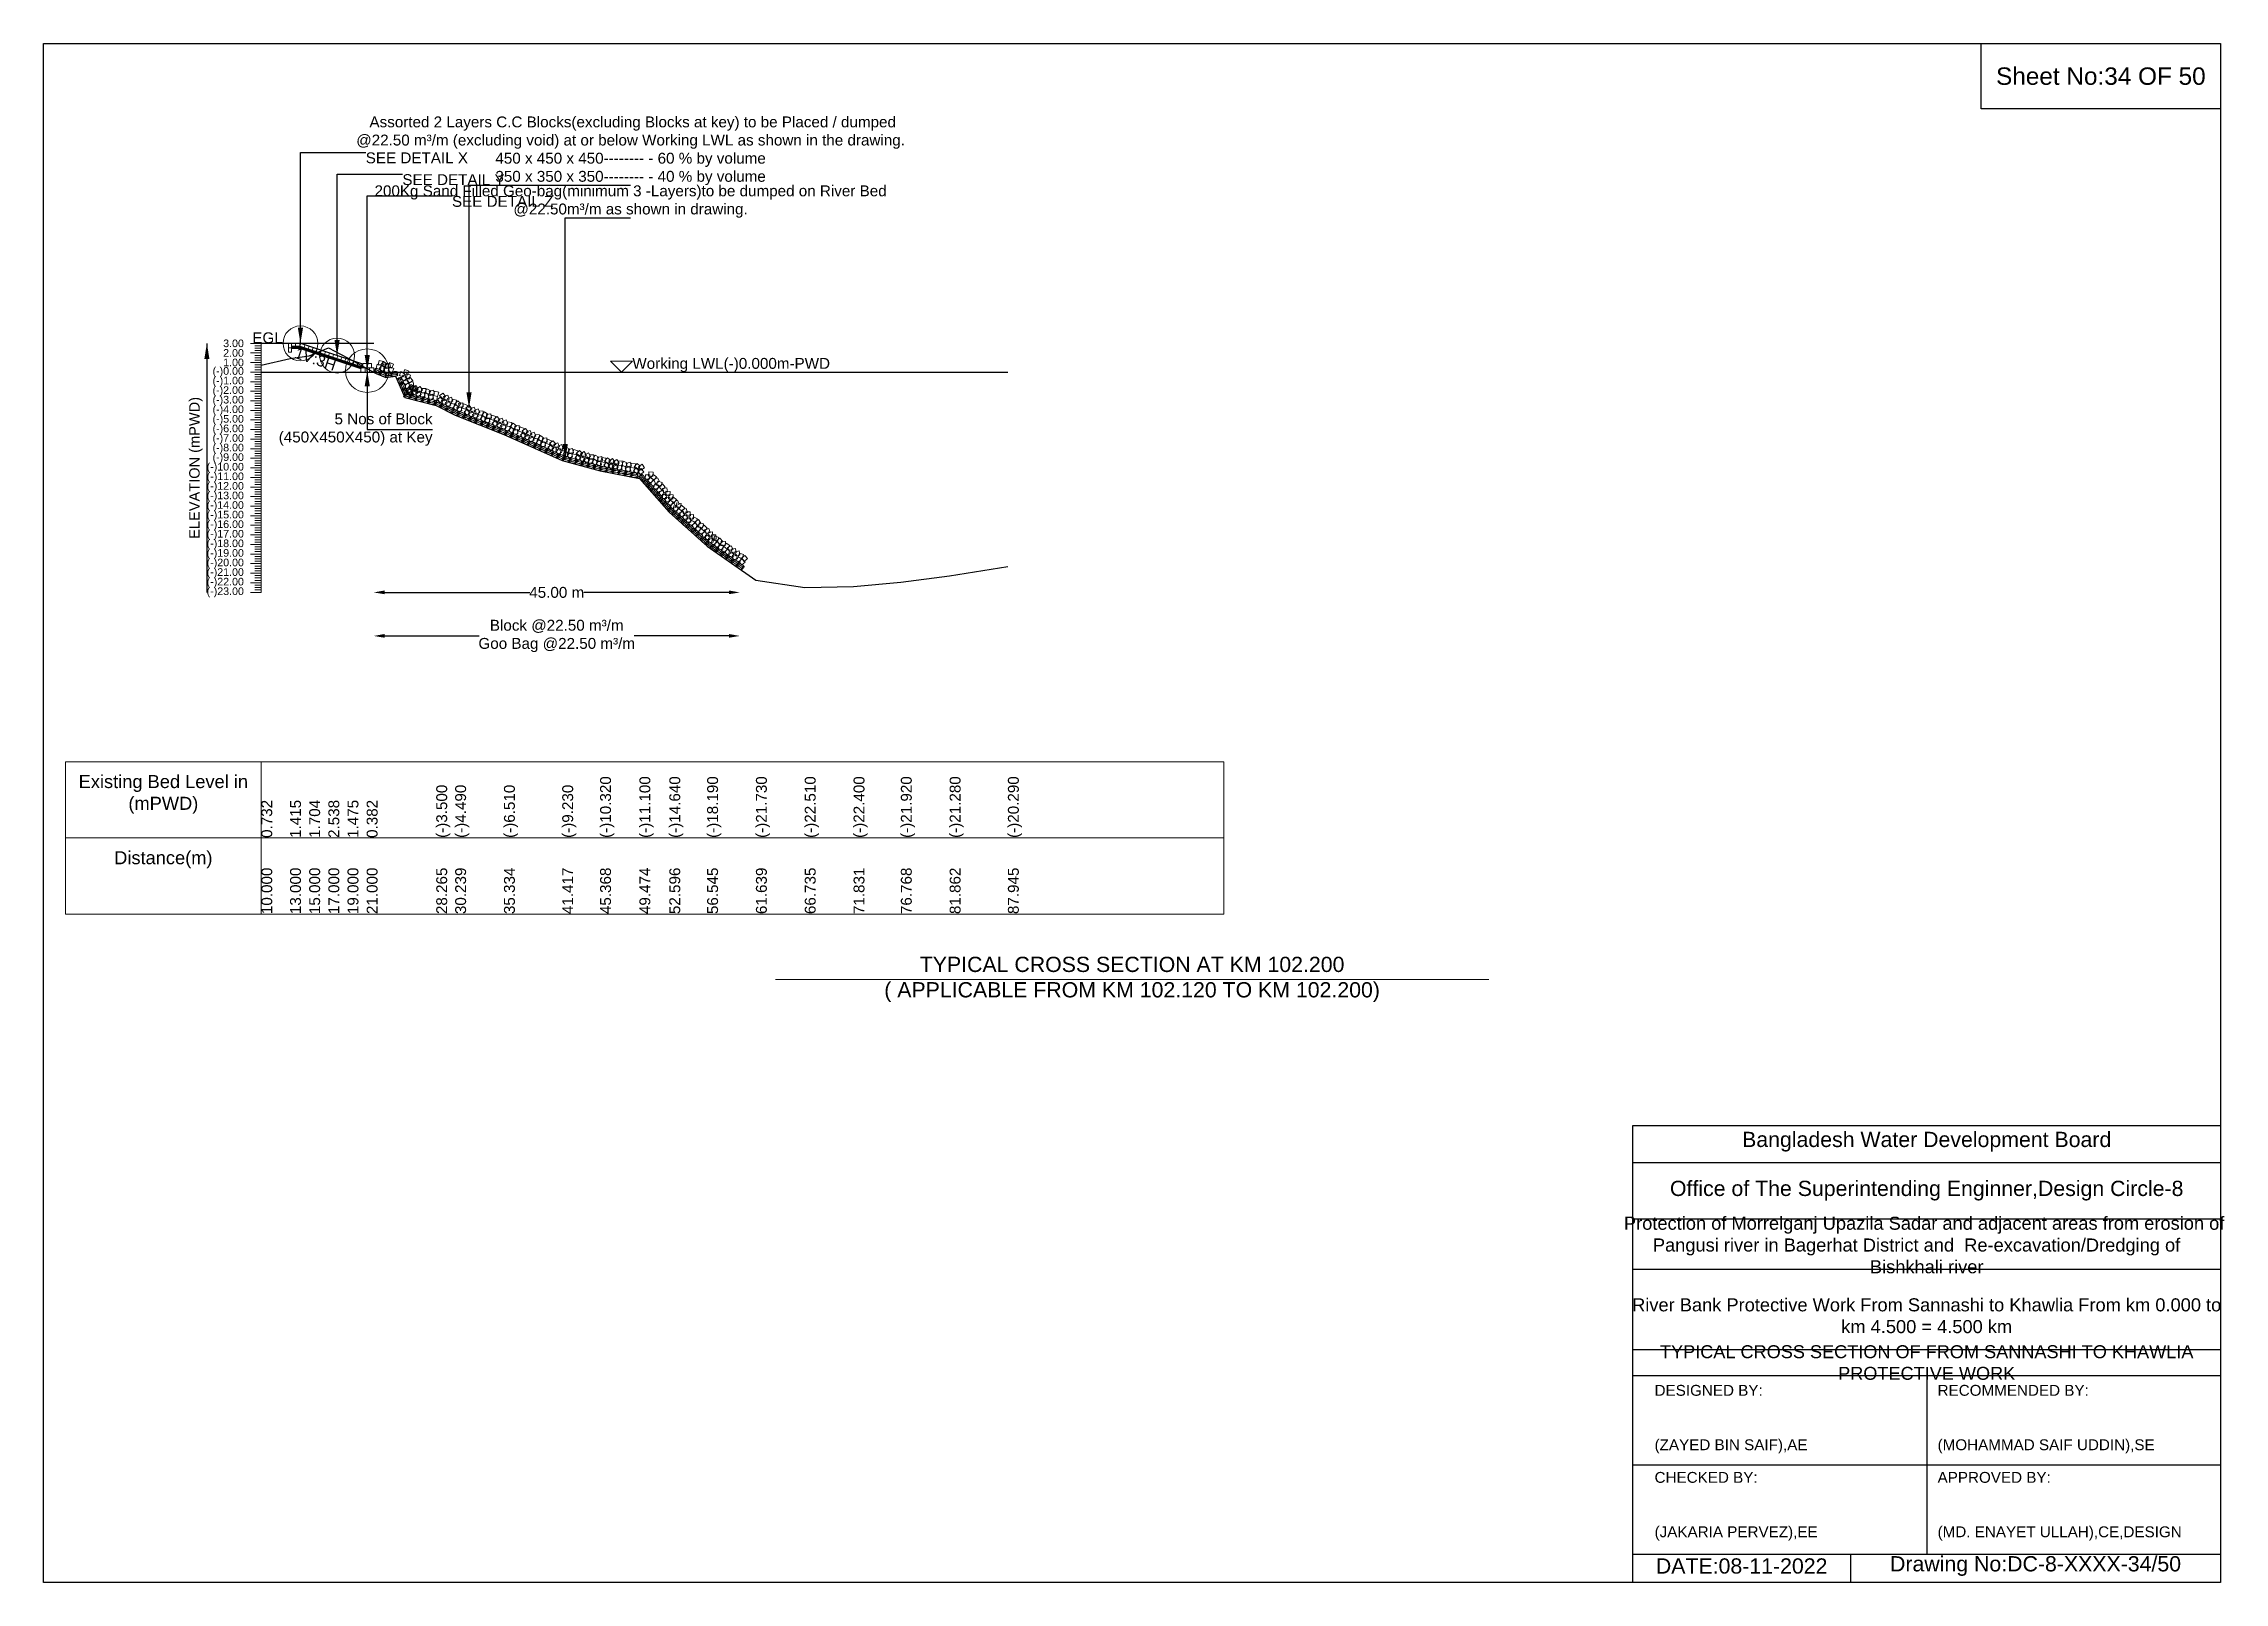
# Model space of a CAD drawing. Header units: inches. Extents: x 89000 to 845017, y -7071 to 0.
# Drawn here: x 595000 to 605017, y -7071 to 0 of the extents above; entities that cross this region are included whole.
import ezdxf

# ---------------------------------------------------------------- set-up
doc = ezdxf.new("R2010")
doc.units = ezdxf.units.IN
doc.header["$LTSCALE"] = 7
doc.header["$MEASUREMENT"] = 0
for name, color, linetype, lineweight in [('Cross section Data Border', 7, 'Continuous', 9), ('Cross Section Labels', 7, 'Continuous', 9), ('Existing_Bed_Level for Xsection', 7, 'Continuous', 25), ('Long Section Labels', 7, 'Continuous', 9)]:
    doc.layers.add(name, color=color, linetype=linetype, lineweight=lineweight)
doc.styles.get("Standard").update_dxf_attribs({"font": 'arial.ttf'})
doc.dimstyles.new('Appron Lebeling Style', dxfattribs={"dimtxt": 50, "dimasz": 50, "dimexe": 0.18, "dimexo": 0.0625, "dimgap": 0.09, "dimtad": 0, "dimtih": 1, "dimtoh": 1, "dimdec": 4, "dimzin": 0, "dimdsep": 46, "dimtxsty": 'Standard', "dimcen": 0.09, "dimse1": 1, "dimse2": 1, "dimadec": 0, "dimazin": 0, "dimtfac": 1, "dimtdec": 4, "dimtofl": 0, "dimtmove": 0, "dimatfit": 3, "dimfxl": 1, "dimtolj": 1, "dimtzin": 0, "dimarcsym": 0})
doc.dimstyles.get("Standard").update_dxf_attribs({"dimtxt": 0.18, "dimasz": 0.18, "dimexe": 0.18, "dimexo": 0.0625, "dimgap": 0.09, "dimtad": 0, "dimtih": 1, "dimtoh": 1, "dimdec": 4, "dimzin": 0, "dimdsep": 46, "dimtxsty": 'Standard', "dimcen": 0.09, "dimadec": 0, "dimazin": 0, "dimtfac": 1, "dimtdec": 4, "dimtofl": 0, "dimtmove": 0, "dimatfit": 3, "dimfxl": 1, "dimtolj": 1, "dimtzin": 0, "dimarcsym": 0})

msp = doc.modelspace()

# ---------------------------------------------------------------- texts
at = {"attachment_point": 5}
for s, insert, char_height in [('Sheet No:34 OF 50', (604450, -150), 80), ('Bangladesh Water Development Board', (603650, -5046), 70), ('Office of The Superintending Enginner,Design Circle-8', (603650, -5271), 70)]:
    msp.add_mtext(s, dxfattribs=dict(at, insert=insert, char_height=char_height))
for s, insert, char_height, width, attachment_point in [('Protection of Morrelganj Upazila Sadar and adjacent areas from erosion of  Pangusi river in Bagerhat District and  Re-excavation/Dredging of     Bishkhali river', (603650, -5521), 60, 2800, 5), ('River Bank Protective Work From Sannashi to Khawlia From km 0.000 to km 4.500 = 4.500 km', (603650, -5846), 60, 2700, 5), ('TYPICAL CROSS SECTION OF FROM SANNASHI TO KHAWLIA PROTECTIVE WORK', (603650, -6061), 59.5765532, 2800, 5), ('DESIGNED BY:^J^J^J(ZAYED BIN SAIF),AE', (602400, -6321), 50, 1400, 4), ('RECOMMENDED BY:^J^J^J(MOHAMMAD SAIF UDDIN),SE', (603700, -6321), 50, 1400, 4), ('CHECKED BY:^J^J^J(JAKARIA PERVEZ),EE', (602400, -6721), 50, 1400, 4), ('APPROVED BY:^J^J^J(MD. ENAYET ULLAH),CE,DESIGN', (603700, -6721), 50, 1400, 4), ('DATE:08-11-2022', (602800, -6996), 70, 1400, 5), ('Drawing No:DC-8-XXXX-34/50', (604150, -6996), 70, 2200, 5)]:
    msp.add_mtext(s, dxfattribs=dict(insert=insert, char_height=char_height, width=width, attachment_point=attachment_point))
at = {"layer": 'Cross section Data Border', "char_height": 60, "width": 800, "attachment_point": 5}
for s, insert in [('Existing Bed Level in (mPWD)', (595550, -3450)), ('Distance(m)', (595550, -3750))]:
    msp.add_mtext(s, dxfattribs=dict(at, insert=insert))
at = {"layer": 'Cross Section Labels'}
for s, insert, char_height, attachment_point in [(' Assorted 2 Layers C.C Blocks(excluding Blocks at key) to be Placed / dumped^J@22.50 m³/m (excluding void) at or below Working LWL as shown in the drawing.^J450 x 450 x 450-------- - 60 % by volume^J350 x 350 x 350-------- - 40 % by volume', (597696.29213, -650), 50, 8), ('SEE DETAIL X', (596479.73328, -500), 50, 1), ('SEE DETAIL Y', (596648.03328, -600), 50, 1), ('200Kg Sand Filled Geo-bag(minimum 3 -Layers)to be dumped on River Bed^J@22.50m³/m as shown in drawing.', (597696.29213, -800), 50, 8), ('SEE DETAIL Z', (596875.73328, -700), 50, 1), ('EGL', (596098.39122, -1377.56), 50, 9), ('Working LWL(-)0.000m-PWD', (597704.33328, -1509.56), 50, 7), ('5 Nos of Block ^J(450X450X450) at Key', (596786.63328, -1773.56), 50, 6), ('TYPICAL CROSS SECTION AT KM 102.200^J( APPLICABLE FROM KM 102.120 TO KM 102.200)', (600000, -4300), 70, 5)]:
    msp.add_mtext(s, dxfattribs=dict(at, insert=insert, char_height=char_height, attachment_point=attachment_point))
at = {"layer": 'Cross Section Labels', "insert": (596256.92627, -1426.48103), "char_height": 50, "attachment_point": 2, "rotation": 341.565051177}
msp.add_mtext('1V:3H', dxfattribs=at)
at = {"layer": 'Long Section Labels', "char_height": 35, "attachment_point": 6}
for s, insert in [('3.00', (595920, -1377.56)), ('(-)0.00', (595920, -1509.56)), ('2.00', (595920, -1421.56)), ('1.00', (595920, -1465.56)), ('(-)1.00', (595920, -1553.56)), ('(-)2.00', (595920, -1597.56)), ('(-)3.00', (595920, -1641.56)), ('(-)4.00', (595920, -1685.56)), ('(-)5.00', (595920, -1729.56)), ('(-)6.00', (595920, -1773.56)), ('(-)7.00', (595920, -1817.56)), ('(-)8.00', (595920, -1861.56)), ('(-)9.00', (595920, -1905.56)), ('(-)10.00', (595920, -1949.56)), ('(-)11.00', (595920, -1993.56)), ('(-)12.00', (595920, -2037.56)), ('(-)13.00', (595920, -2081.56)), ('(-)14.00', (595920, -2125.56)), ('(-)15.00', (595920, -2169.56)), ('(-)16.00', (595920, -2213.56)), ('(-)17.00', (595920, -2257.56)), ('(-)18.00', (595920, -2301.56)), ('(-)19.00', (595920, -2345.56)), ('(-)20.00', (595920, -2389.56)), ('(-)21.00', (595920, -2433.56)), ('(-)22.00', (595920, -2477.56)), ('(-)23.00', (595920, -2521.56))]:
    msp.add_mtext(s, dxfattribs=dict(at, insert=insert))
at = {"layer": 'Long Section Labels', "rotation": 90}
for s, insert, char_height, attachment_point in [('ELEVATION (mPWD)', (595700, -1949.56), 48, 5), ('(-)10.320', (597556.19871, -3650), 50, 1), ('(-)11.100', (597736.84958, -3650), 50, 1), ('(-)14.640', (597874.21765, -3650), 50, 1), ('(-)18.190', (598047.94563, -3650), 50, 1), ('(-)21.730', (598272.11832, -3650), 50, 1), ('(-)22.510', (598496.31914, -3650), 50, 1), ('(-)22.400', (598720.54211, -3650), 50, 1), ('(-)21.920', (598937.77797, -3650), 50, 1), ('(-)21.280', (599161.93175, -3650), 50, 1), ('(-)20.290', (599429.56331, -3650), 50, 1), ('0.732', (596000, -3650), 50, 1), ('1.415', (596132.00099, -3650), 50, 1), ('1.704', (596219.99934, -3650), 50, 1), ('2.538', (596308.00463, -3650), 50, 1), ('1.475', (596396.00297, -3650), 50, 1), ('0.382', (596484.00826, -3650), 50, 1), ('(-)3.500', (596803.65428, -3650), 50, 1), ('(-)4.490', (596890.49277, -3650), 50, 1), ('(-)6.510', (597114.69461, -3650), 50, 1), ('(-)9.230', (597382.33564, -3650), 50, 1), ('10.000', (596000, -4000), 50, 1), ('13.000', (596132.00099, -4000), 50, 1), ('15.000', (596219.99934, -4000), 50, 1), ('17.000', (596308.00463, -4000), 50, 1), ('19.000', (596396.00297, -4000), 50, 1), ('21.000', (596484.00826, -4000), 50, 1), ('28.265', (596803.65428, -4000), 50, 1), ('30.239', (596890.49277, -4000), 50, 1), ('35.334', (597114.69461, -4000), 50, 1), ('41.417', (597382.33564, -4000), 50, 1), ('45.368', (597556.19871, -4000), 50, 1), ('49.474', (597736.84958, -4000), 50, 1), ('52.596', (597874.21765, -4000), 50, 1), ('56.545', (598047.94563, -4000), 50, 1), ('61.639', (598272.11832, -4000), 50, 1), ('66.735', (598496.31914, -4000), 50, 1), ('71.831', (598720.54211, -4000), 50, 1), ('76.768', (598937.77797, -4000), 50, 1), ('81.862', (599161.93175, -4000), 50, 1), ('87.945', (599429.56331, -4000), 50, 1)]:
    msp.add_mtext(s, dxfattribs=dict(at, insert=insert, char_height=char_height, attachment_point=attachment_point))

# ---------------------------------------------------------------- blocks, each defined once
blk = doc.blocks.new('*D59')
at = {"layer": 'Cross Section Labels', "color": 0, "lineweight": -2, "transparency": 16777216}
for p, q in [((596566, -2522), (597233, -2522)), ((598148, -2522), (597481, -2522))]:
    blk.add_line(p, q, dxfattribs=at)
at = {"layer": 'Cross Section Labels', "color": 0, "transparency": 16777216}
for points in [[(596566, -2513), (596566, -2530), (596516, -2522)], [(598148, -2513), (598148, -2530), (598198, -2522)]]:
    blk.add_solid(points, dxfattribs=at)
at = {"layer": 'Defpoints', "color": 0, "transparency": 16777216}
for p in [(596516, -1510), (598198, -2414), (598198, -2522)]:
    blk.add_point(p, dxfattribs=at)
at = {"layer": 'Cross Section Labels', "color": 0, "transparency": 16777216, "insert": (597357, -2522), "char_height": 50, "attachment_point": 5}
blk.add_mtext('\\A1;45.00 m', dxfattribs=at)
blk = doc.blocks.new('*D60')
at = {"layer": 'Cross Section Labels', "color": 0, "lineweight": -2, "transparency": 16777216}
for p, q in [((596566, -2722), (597001, -2722)), ((598148, -2722), (597713, -2722))]:
    blk.add_line(p, q, dxfattribs=at)
at = {"layer": 'Cross Section Labels', "color": 0, "transparency": 16777216}
for points in [[(596566, -2713), (596566, -2730), (596516, -2722)], [(598148, -2713), (598148, -2730), (598198, -2722)]]:
    blk.add_solid(points, dxfattribs=at)
at = {"layer": 'Defpoints', "color": 0, "transparency": 16777216}
for p in [(596516, -1510), (598198, -2414), (598198, -2722)]:
    blk.add_point(p, dxfattribs=at)
at = {"layer": 'Cross Section Labels', "color": 0, "transparency": 16777216, "insert": (597357, -2722), "char_height": 50, "attachment_point": 5}
blk.add_mtext('\\A1;Block @22.50 m³/m ^JGoo Bag @22.50 m³/m ', dxfattribs=at)

# ---------------------------------------------------------------- dimensions: what is measured, and where the dimension line sits
at = {"layer": 'Cross Section Labels'}
for base, text, picture, middle in [((598197.6323, -2521.56), '45.00 m', '*D59', (597356.98279, -2521.56)), ((598197.6323, -2721.56), 'Block @22.50 m³/m ^JGoo Bag @22.50 m³/m ', '*D60', (597356.98279, -2721.56))]:
    dim = msp.add_linear_dim(base=base, p1=(596516.33328, -1509.56), p2=(598197.6323, -2413.92551), text=text, dimstyle='Appron Lebeling Style', dxfattribs=at)
    dim.commit()
    dim.dimension.update_dxf_attribs({"geometry": picture, "text_midpoint": middle})

# ---------------------------------------------------------------- linework, layer by layer
for points in [[(595000, 0), (605000, 0), (605000, -7071), (595000, -7071)], [(603900, 0), (605000, 0), (605000, -300), (603900, -300)]]:
    msp.add_lwpolyline(points, close=True)
for points in [[(602300, -7071), (602300, -4971), (605000, -4971)], [(602300, -5141), (605000, -5141)], [(602300, -5401), (605000, -5401)], [(602300, -5631), (605000, -5631)], [(602300, -6001), (605000, -6001)], [(602300, -6121), (605000, -6121)], [(603650, -6121), (603650, -6941)], [(602300, -6531), (605000, -6531)], [(602300, -6941), (605000, -6941)], [(603300, -6941), (603300, -7071)]]:
    msp.add_lwpolyline(points)
at = {"layer": 'Cross section Data Border'}
msp.add_lwpolyline([(595100, -3300), (600421.98328, -3300), (600421.98328, -4000), (595100, -4000)], close=True, dxfattribs=at)
for points in [[(596000, -3300), (596000, -4000)], [(595100, -3650), (600421.98328, -3650)]]:
    msp.add_lwpolyline(points, dxfattribs=at)
at = {"layer": 'Cross Section Labels'}
msp.add_lwpolyline([(597654.33328, -1509.56), (597704.33328, -1459.56), (597604.33328, -1459.56)], close=True, dxfattribs=at)
msp.add_lwpolyline([(598362, -4300), (600000, -4300), (601638, -4300)], dxfattribs=at)
for centre, radius in [((596179.73328, -1377.56), 80), ((596348.03328, -1433.66), 80), ((596486.63328, -1502.96), 100)]:
    msp.add_circle(centre, radius, dxfattribs=at)
at = {"layer": 'Existing_Bed_Level for Xsection'}
for points in [[(596516.33328, -1377.56), (596000, -1377.56)], [(596000, -1477.352), (596132.00099, -1447.3), (596219.99934, -1434.584), (596308.00463, -1397.888), (596396.00297, -1444.66), (596484.00826, -1492.752), (596528.01091, -1515.632), (596572.00661, -1534.112), (596616.00925, -1528.832), (596660.0119, -1626.512), (596803.65428, -1663.56), (596890.49277, -1707.12), (597114.69461, -1796), (597382.33564, -1915.68), (597556.19871, -1963.64), (597736.84958, -1997.96), (597874.21765, -2153.72), (598047.94563, -2309.92), (598272.11832, -2465.68), (598496.31914, -2500), (598720.54211, -2495.16), (598937.77797, -2474.04), (599161.93175, -2445.88), (599429.56331, -2402.32)], [(596466.83328, -1473.26), (596181.76542, -1378.23738), (596179.73328, -1377.56), (596177.59122, -1377.56), (596137.99122, -1377.56)], [(596137.99122, -1390.76), (596177.59122, -1390.76), (596466.83328, -1487.17402)], [(596137.99122, -1395.16), (596176.87719, -1395.16), (596460.67719, -1489.76)], [(596137.99122, -1399.56), (596176.16317, -1399.56), (596456.93328, -1493.15004)], [(596000, -1509.56), (599429.56331, -1509.56)]]:
    msp.add_lwpolyline(points, dxfattribs=at)
at = {"layer": 'Long Section Labels'}
for points in [[(596000, -1377.56), (595950, -1377.56)], [(596000, -1388.56), (595970, -1388.56)], [(596000, -1399.56), (595970, -1399.56)], [(596000, -2521.56), (596000, -2477.56), (596000, -2433.56), (596000, -2389.56), (596000, -2345.56), (596000, -2301.56), (596000, -2257.56), (596000, -2213.56), (596000, -2169.56), (596000, -2125.56), (596000, -2081.56), (596000, -2037.56), (596000, -1993.56), (596000, -1949.56), (596000, -1905.56), (596000, -1861.56), (596000, -1817.56), (596000, -1773.56), (596000, -1729.56), (596000, -1685.56), (596000, -1641.56), (596000, -1597.56), (596000, -1553.56), (596000, -1509.56), (596000, -1465.56), (596000, -1421.56), (596000, -1377.56)], [(596000, -1421.56), (595950, -1421.56)], [(596000, -1465.56), (595950, -1465.56)], [(596000, -1410.56), (595970, -1410.56)], [(596000, -1432.56), (595970, -1432.56)], [(596000, -1443.56), (595970, -1443.56)], [(596000, -1454.56), (595970, -1454.56)], [(596000, -1476.56), (595970, -1476.56)], [(596000, -1487.56), (595970, -1487.56)], [(596000, -1498.56), (595970, -1498.56)], [(596000, -1509.56), (595950, -1509.56)], [(596000, -1553.56), (595950, -1553.56)], [(596000, -1597.56), (595950, -1597.56)], [(596000, -1520.56), (595970, -1520.56)], [(596000, -1531.56), (595970, -1531.56)], [(596000, -1542.56), (595970, -1542.56)], [(596000, -1564.56), (595970, -1564.56)], [(596000, -1575.56), (595970, -1575.56)], [(596000, -1586.56), (595970, -1586.56)], [(596000, -1641.56), (595950, -1641.56)], [(596000, -1685.56), (595950, -1685.56)], [(596000, -1608.56), (595970, -1608.56)], [(596000, -1619.56), (595970, -1619.56)], [(596000, -1630.56), (595970, -1630.56)], [(596000, -1652.56), (595970, -1652.56)], [(596000, -1663.56), (595970, -1663.56)], [(596000, -1674.56), (595970, -1674.56)], [(596000, -1696.56), (595970, -1696.56)], [(596000, -1729.56), (595950, -1729.56)], [(596000, -1773.56), (595950, -1773.56)], [(596000, -1707.56), (595970, -1707.56)], [(596000, -1718.56), (595970, -1718.56)], [(596000, -1740.56), (595970, -1740.56)], [(596000, -1751.56), (595970, -1751.56)], [(596000, -1762.56), (595970, -1762.56)], [(596000, -1784.56), (595970, -1784.56)], [(596000, -1795.56), (595970, -1795.56)], [(596000, -1817.56), (595950, -1817.56)], [(596000, -1861.56), (595950, -1861.56)], [(596000, -1806.56), (595970, -1806.56)], [(596000, -1828.56), (595970, -1828.56)], [(596000, -1839.56), (595970, -1839.56)], [(596000, -1850.56), (595970, -1850.56)], [(596000, -1872.56), (595970, -1872.56)], [(596000, -1883.56), (595970, -1883.56)], [(596000, -1894.56), (595970, -1894.56)], [(596000, -1905.56), (595950, -1905.56)], [(596000, -1949.56), (595950, -1949.56)], [(596000, -1993.56), (595950, -1993.56)], [(596000, -1916.56), (595970, -1916.56)], [(596000, -1927.56), (595970, -1927.56)], [(596000, -1938.56), (595970, -1938.56)], [(596000, -1960.56), (595970, -1960.56)], [(596000, -1971.56), (595970, -1971.56)], [(596000, -1982.56), (595970, -1982.56)], [(596000, -2037.56), (595950, -2037.56)], [(596000, -2081.56), (595950, -2081.56)], [(596000, -2004.56), (595970, -2004.56)], [(596000, -2015.56), (595970, -2015.56)], [(596000, -2026.56), (595970, -2026.56)], [(596000, -2048.56), (595970, -2048.56)], [(596000, -2059.56), (595970, -2059.56)], [(596000, -2070.56), (595970, -2070.56)], [(596000, -2092.56), (595970, -2092.56)], [(596000, -2103.56), (595970, -2103.56)], [(596000, -2125.56), (595950, -2125.56)], [(596000, -2169.56), (595950, -2169.56)], [(596000, -2114.56), (595970, -2114.56)], [(596000, -2136.56), (595970, -2136.56)], [(596000, -2147.56), (595970, -2147.56)], [(596000, -2158.56), (595970, -2158.56)], [(596000, -2180.56), (595970, -2180.56)], [(596000, -2191.56), (595970, -2191.56)], [(596000, -2202.56), (595970, -2202.56)], [(596000, -2213.56), (595950, -2213.56)], [(596000, -2257.56), (595950, -2257.56)], [(596000, -2301.56), (595950, -2301.56)], [(596000, -2224.56), (595970, -2224.56)], [(596000, -2235.56), (595970, -2235.56)], [(596000, -2246.56), (595970, -2246.56)], [(596000, -2268.56), (595970, -2268.56)], [(596000, -2279.56), (595970, -2279.56)], [(596000, -2290.56), (595970, -2290.56)], [(596000, -2345.56), (595950, -2345.56)], [(596000, -2389.56), (595950, -2389.56)], [(596000, -2312.56), (595970, -2312.56)], [(596000, -2323.56), (595970, -2323.56)], [(596000, -2334.56), (595970, -2334.56)], [(596000, -2356.56), (595970, -2356.56)], [(596000, -2367.56), (595970, -2367.56)], [(596000, -2378.56), (595970, -2378.56)], [(596000, -2400.56), (595970, -2400.56)], [(596000, -2433.56), (595950, -2433.56)], [(596000, -2477.56), (595950, -2477.56)], [(596000, -2411.56), (595970, -2411.56)], [(596000, -2422.56), (595970, -2422.56)], [(596000, -2444.56), (595970, -2444.56)], [(596000, -2455.56), (595970, -2455.56)], [(596000, -2466.56), (595970, -2466.56)], [(596000, -2488.56), (595970, -2488.56)], [(596000, -2499.56), (595970, -2499.56)], [(596000, -2521.56), (595950, -2521.56)], [(596000, -2510.56), (595970, -2510.56)]]:
    msp.add_lwpolyline(points, dxfattribs=at)
for points in [[(596137.99122, -1377.56), (596124.79122, -1377.56), (596124.79122, -1397.36), (596137.99122, -1397.36)], [(596137.99122, -1397.36), (596124.79122, -1397.36), (596124.79122, -1417.16), (596137.99122, -1417.16)], [(596157.79122, -1377.56), (596137.99122, -1377.56), (596137.99122, -1390.76), (596157.79122, -1390.76)], [(596177.59122, -1377.56), (596157.79122, -1377.56), (596157.79122, -1390.76), (596177.59122, -1390.76)], [(596200.54935, -1384.49869), (596181.76542, -1378.23738), (596177.59122, -1390.76), (596196.37515, -1397.02131)], [(596219.33328, -1390.76), (596200.54935, -1384.49869), (596196.37515, -1397.02131), (596215.15907, -1403.28262)], [(596238.11721, -1397.02131), (596219.33328, -1390.76), (596215.15907, -1403.28262), (596233.943, -1409.54393)], [(596256.90114, -1403.28262), (596238.11721, -1397.02131), (596233.943, -1409.54393), (596252.72693, -1415.80524)], [(596275.68507, -1409.54393), (596256.90114, -1403.28262), (596252.72693, -1415.80524), (596271.51086, -1422.06655)], [(596294.469, -1415.80524), (596275.68507, -1409.54393), (596271.51086, -1422.06655), (596290.29479, -1428.32786)], [(596313.25293, -1422.06655), (596294.469, -1415.80524), (596290.29479, -1428.32786), (596309.07872, -1434.58917)], [(596332.03686, -1428.32786), (596313.25293, -1422.06655), (596309.07872, -1434.58917), (596327.86265, -1440.85048)], [(596350.82079, -1434.58917), (596332.03686, -1428.32786), (596327.86265, -1440.85048), (596346.64658, -1447.11179)], [(596369.60472, -1440.85048), (596350.82079, -1434.58917), (596346.64658, -1447.11179), (596365.43051, -1453.3731)], [(596388.38865, -1447.11179), (596369.60472, -1440.85048), (596365.43051, -1453.3731), (596384.21444, -1459.63441)], [(596407.17257, -1453.3731), (596388.38865, -1447.11179), (596384.21444, -1459.63441), (596402.99837, -1465.89572)], [(596425.9565, -1459.63441), (596407.17257, -1453.3731), (596402.99837, -1465.89572), (596421.7823, -1472.15703)], [(596444.74043, -1465.89572), (596425.9565, -1459.63441), (596421.7823, -1472.15703), (596440.56623, -1478.41834)], [(596463.52436, -1472.15703), (596444.74043, -1465.89572), (596440.56623, -1478.41834), (596459.35016, -1484.67965)], [(596476.73328, -1489.76), (596456.93328, -1489.76), (596456.93328, -1509.56), (596476.73328, -1509.56)], [(596486.63328, -1469.96), (596466.83328, -1469.96), (596466.83328, -1489.76), (596486.63328, -1489.76)], [(596496.53328, -1489.76), (596476.73328, -1489.76), (596476.73328, -1509.56), (596496.53328, -1509.56)], [(596506.43328, -1469.96), (596486.63328, -1469.96), (596486.63328, -1489.76), (596506.43328, -1489.76)], [(596516.33328, -1489.76), (596496.53328, -1489.76), (596496.53328, -1509.56), (596516.33328, -1509.56)], [(596551.83931, -1477.90371), (596532.50578, -1473.63119), (596528.23325, -1492.96472), (596547.56679, -1497.23725)], [(596560.97366, -1460.3366), (596541.64013, -1456.06407), (596537.3676, -1475.39761), (596556.70114, -1479.67013)], [(596569.67282, -1490.4644), (596554.02689, -1478.32996), (596541.89245, -1493.9759), (596557.53839, -1506.11034)], [(596577.34066, -1472.20942), (596561.69473, -1460.07498), (596549.56029, -1475.72092), (596565.20623, -1487.85536)], [(596582.62236, -1488.82806), (596562.97768, -1491.30324), (596565.45287, -1510.94792), (596585.09755, -1508.47274)], [(596582.80358, -1470.3314), (596563.1446, -1472.69034), (596565.50354, -1492.34932), (596585.16252, -1489.99038)], [(596585.16252, -1489.99038), (596565.50354, -1492.34932), (596567.86247, -1512.0083), (596587.52145, -1509.64936)], [(596590.2902, -1470.57308), (596570.64552, -1473.04826), (596573.12071, -1492.69294), (596592.76539, -1490.21776)], [(596606.80503, -1473.76462), (596588.59573, -1465.98893), (596580.82004, -1484.19823), (596599.02934, -1491.97392)], [(596609.16397, -1493.4236), (596590.95467, -1485.64791), (596583.17898, -1503.85721), (596601.38828, -1511.6329)], [(596677.83579, -1505.04527), (596659.32284, -1498.0231), (596652.30067, -1516.53604), (596670.81361, -1523.55821)], [(596659.78297, -1513.17766), (596641.27003, -1506.15548), (596634.24785, -1524.66843), (596652.76079, -1531.6906)], [(596660.90335, -1549.73884), (596667.91078, -1531.22031), (596649.39225, -1524.21288), (596642.38482, -1542.73141)], [(596677.21075, -1556.42847), (596664.67998, -1541.09812), (596649.34962, -1553.62889), (596661.8804, -1568.95924)], [(596682.77362, -1581.26359), (596679.59467, -1561.72045), (596660.05153, -1564.8994), (596663.23048, -1584.44254)], [(596678.95617, -1541.60645), (596685.9636, -1523.08792), (596667.44507, -1516.08049), (596660.43764, -1534.59902)], [(596693.36494, -1588.89196), (596677.30261, -1577.31434), (596665.72499, -1593.37667), (596681.78732, -1604.9543)], [(596695.26357, -1548.29608), (596682.7328, -1532.96573), (596667.40244, -1545.4965), (596679.93322, -1560.82685)], [(596696.96857, -1598.89486), (596682.82882, -1585.03459), (596668.96854, -1599.17434), (596683.1083, -1613.03462)], [(596701.91353, -1579.72229), (596687.77378, -1565.86202), (596673.9135, -1580.00177), (596688.05325, -1593.86205)], [(596700.76996, -1614.14735), (596692.63757, -1596.09453), (596674.58475, -1604.22692), (596682.71714, -1622.27974)], [(596700.82644, -1573.1312), (596697.64749, -1553.58806), (596678.10435, -1556.76702), (596681.2833, -1576.31015)], [(596711.41776, -1580.75957), (596695.35543, -1569.18195), (596683.7778, -1585.24428), (596699.84014, -1596.82191)], [(596705.64314, -1590.4239), (596688.58547, -1600.47755), (596698.63912, -1617.53522), (596715.69679, -1607.48157)], [(596718.82278, -1606.01496), (596710.69039, -1587.96214), (596692.63757, -1596.09453), (596700.76996, -1614.14735)], [(596710.58809, -1571.25133), (596693.53042, -1581.30498), (596703.58407, -1598.36265), (596720.64174, -1588.309)], [(596734.87214, -1612.41573), (596724.80491, -1595.36607), (596707.75525, -1605.4333), (596717.82248, -1622.48296)], [(596739.8171, -1593.24316), (596729.74987, -1576.1935), (596712.70021, -1586.26073), (596722.76744, -1603.31039)], [(596755.2359, -1584.70249), (596735.43681, -1584.89223), (596735.62654, -1604.69132), (596755.42564, -1604.50158)], [(596778.0936, -1595.89419), (596760.85612, -1586.15205), (596751.11398, -1603.38952), (596768.35146, -1613.13167)], [(596790.66995, -1592.40082), (596771.59037, -1597.69323), (596776.88277, -1616.77281), (596795.96235, -1611.48041)], [(596815.00769, -1602.41797), (596795.83512, -1597.47301), (596790.89017, -1616.64558), (596810.06273, -1621.59054)], [(596750.29094, -1603.87506), (596730.49185, -1604.06479), (596730.68159, -1623.86389), (596750.48068, -1623.67415)], [(596773.14864, -1615.06676), (596755.91117, -1605.32462), (596746.16902, -1622.56209), (596763.4065, -1632.30424)], [(596785.72499, -1611.57339), (596766.64541, -1616.8658), (596771.93781, -1635.94538), (596791.0174, -1630.65297)], [(596810.06273, -1621.59054), (596790.89017, -1616.64558), (596785.94521, -1635.81815), (596805.11778, -1640.7631)], [(596836.89588, -1639.99093), (596825.9978, -1623.46), (596809.46686, -1634.35808), (596820.36494, -1650.88901)], [(596845.77365, -1622.29276), (596834.87557, -1605.76183), (596818.34463, -1616.65991), (596829.24271, -1633.19084)], [(596847.16205, -1633.54028), (596828.36754, -1639.76976), (596834.59702, -1658.56427), (596853.39153, -1652.33479)], [(596856.03982, -1615.84211), (596837.24531, -1622.07159), (596843.4748, -1640.8661), (596862.2693, -1634.63662)], [(596871.0947, -1661.20259), (596864.85026, -1642.41305), (596846.06071, -1648.6575), (596852.30516, -1667.44704)], [(596879.97247, -1643.50443), (596873.72803, -1624.71488), (596854.93848, -1630.95933), (596861.18293, -1649.74887)], [(596887.96808, -1656.10637), (596868.57443, -1652.11561), (596864.58367, -1671.50927), (596883.97733, -1675.50002)], [(596896.84585, -1638.4082), (596877.4522, -1634.41744), (596873.46144, -1653.8111), (596892.8551, -1657.80185)], [(596907.95085, -1671.86765), (596893.1561, -1658.70879), (596879.99724, -1673.50353), (596894.79199, -1686.66239)], [(596916.82862, -1654.16948), (596902.03388, -1641.01062), (596888.87502, -1655.80536), (596903.66976, -1668.96422)], [(596917.71646, -1668.57852), (596898.12589, -1671.45076), (596900.99813, -1691.04132), (596920.5887, -1688.16908)], [(596925.01329, -1650.1721), (596905.42272, -1653.04434), (596908.29496, -1672.6349), (596927.88553, -1669.76266)], [(596940.61534, -1681.55195), (596922.20892, -1674.25513), (596914.91209, -1692.66154), (596933.31851, -1699.95837)], [(596947.91217, -1663.14554), (596929.50575, -1655.84871), (596922.20892, -1674.25513), (596940.61534, -1681.55195)], [(596960.07833, -1696.01047), (596947.77703, -1680.49538), (596932.26194, -1692.79669), (596944.56324, -1708.31177)], [(596967.37516, -1677.60405), (596955.07386, -1662.08896), (596939.55877, -1674.39027), (596951.86007, -1689.90536)], [(596969.74137, -1688.68716), (596951.56331, -1696.53559), (596959.41174, -1714.71366), (596977.5898, -1706.86523)], [(596977.0382, -1670.28074), (596958.86014, -1678.12917), (596966.70857, -1696.30724), (596984.88663, -1688.45881)], [(596996.00033, -1714.15169), (596988.13743, -1695.97988), (596969.96562, -1703.84278), (596977.82852, -1722.0146)], [(597003.29716, -1695.74527), (596995.43426, -1677.57346), (596977.26245, -1685.43636), (596985.12535, -1703.60818)], [(597019.66051, -1689.19368), (596999.99226, -1686.91336), (596997.71194, -1706.58161), (597017.38019, -1708.86193)], [(597040.94445, -1703.14798), (597025.05615, -1691.33267), (597013.24083, -1707.22097), (597029.12914, -1719.03629)], [(597053.85823, -1701.2499), (597034.26766, -1704.12214), (597037.1399, -1723.71271), (597056.73047, -1720.84047)], [(597012.36368, -1707.6001), (596992.69543, -1705.31978), (596990.41511, -1724.98803), (597010.08336, -1727.26835)], [(597033.64763, -1721.5544), (597017.75932, -1709.73909), (597005.944, -1725.62739), (597021.83231, -1737.44271)], [(597046.5614, -1719.65632), (597026.97083, -1722.52856), (597029.84307, -1742.11913), (597049.43364, -1739.24689)], [(597069.46028, -1732.62976), (597051.05386, -1725.33293), (597043.75703, -1743.73935), (597062.16345, -1751.03618)], [(597076.75711, -1714.22334), (597058.35069, -1706.92651), (597051.05386, -1725.33293), (597069.46028, -1732.62976)], [(597088.92327, -1747.08828), (597076.62196, -1731.57319), (597061.10688, -1743.87449), (597073.40818, -1759.38958)], [(597096.2201, -1728.68186), (597083.91879, -1713.16677), (597068.40371, -1725.46807), (597080.70501, -1740.98316)], [(597098.58631, -1739.76497), (597080.40824, -1747.61339), (597088.25667, -1765.79146), (597106.43474, -1757.94303)], [(597105.88314, -1721.35855), (597087.70507, -1729.20698), (597095.5535, -1747.38504), (597113.73157, -1739.53661)], [(597124.84527, -1765.2295), (597116.98237, -1747.05769), (597098.81055, -1754.92059), (597106.67346, -1773.0924)], [(597132.1421, -1746.82308), (597124.2792, -1728.65127), (597106.10738, -1736.51417), (597113.97029, -1754.68598)], [(597142.79103, -1759.85415), (597123.23921, -1756.72908), (597120.11413, -1776.2809), (597139.66596, -1779.40598)], [(597150.87363, -1741.77899), (597131.32181, -1738.65391), (597128.19673, -1758.20574), (597147.74856, -1761.33081)], [(597163.4544, -1774.71195), (597148.08957, -1762.22348), (597135.60109, -1777.58831), (597150.96593, -1790.07678)], [(597171.537, -1756.63679), (597156.17217, -1744.14831), (597143.6837, -1759.51315), (597159.04853, -1772.00162)], [(597176.43792, -1773.37167), (597156.74185, -1775.39772), (597158.7679, -1795.09379), (597178.46397, -1793.06774)], [(597184.52052, -1755.29651), (597164.82445, -1757.32256), (597166.8505, -1777.01863), (597186.54657, -1774.99258)], [(597198.75696, -1787.31905), (597180.68179, -1779.23645), (597172.59919, -1797.31161), (597190.67436, -1805.39421)], [(597206.83956, -1769.24389), (597188.76439, -1761.16128), (597180.68179, -1779.23645), (597198.75696, -1787.31905)], [(597217.57935, -1802.60219), (597205.95749, -1786.57183), (597189.92713, -1798.19368), (597201.54898, -1814.22404)], [(597225.66195, -1784.52702), (597214.0401, -1768.49666), (597198.00973, -1780.11851), (597209.63158, -1796.14888)], [(597227.54875, -1795.70174), (597209.04961, -1802.76018), (597216.10805, -1821.25933), (597234.6072, -1814.20088)], [(597235.63135, -1777.62658), (597217.13221, -1784.68502), (597224.19065, -1803.18416), (597242.6898, -1796.12572)], [(597260.76951, -1804.19814), (597253.69634, -1785.70462), (597235.20282, -1792.7778), (597242.276, -1811.27132)], [(597277.39978, -1798.3572), (597257.84796, -1795.23212), (597254.72288, -1814.78395), (597274.27471, -1817.90902)], [(597298.06315, -1813.21499), (597282.69832, -1800.72652), (597270.20984, -1816.09135), (597285.57468, -1828.57982)], [(597252.68691, -1822.27331), (597245.61374, -1803.77979), (597227.12022, -1810.85296), (597234.19339, -1829.34648)], [(597269.31718, -1816.43236), (597249.76536, -1813.30729), (597246.64028, -1832.85911), (597266.19211, -1835.98419)], [(597289.98055, -1831.29016), (597274.61572, -1818.80168), (597262.12724, -1834.16652), (597277.49208, -1846.65499)], [(597302.96407, -1829.94988), (597283.268, -1831.97593), (597285.29405, -1851.672), (597304.99012, -1849.64595)], [(597311.04667, -1811.87471), (597291.3506, -1813.90077), (597293.37665, -1833.59683), (597313.07272, -1831.57078)], [(597325.28311, -1843.89726), (597307.20794, -1835.81466), (597299.12534, -1853.88982), (597317.20051, -1861.97242)], [(597333.36571, -1825.82209), (597315.29054, -1817.73949), (597307.20794, -1835.81466), (597325.28311, -1843.89726)], [(597344.1055, -1859.1804), (597332.48364, -1843.15003), (597316.45328, -1854.77188), (597328.07513, -1870.80225)], [(597352.1881, -1841.10523), (597340.56625, -1825.07487), (597324.53588, -1836.69672), (597336.15773, -1852.72708)], [(597354.0749, -1852.27995), (597335.57576, -1859.33839), (597342.6342, -1877.83754), (597361.13335, -1870.77909)], [(597362.1575, -1834.20478), (597343.65836, -1841.26323), (597350.7168, -1859.76237), (597369.21595, -1852.70393)], [(597379.21306, -1878.85151), (597372.13989, -1860.358), (597353.64637, -1867.43117), (597360.71954, -1885.92469)], [(597387.29566, -1860.77635), (597380.22249, -1842.28283), (597361.72897, -1849.35601), (597368.80214, -1867.84952)], [(597395.84333, -1873.01057), (597376.2915, -1869.88549), (597373.16643, -1889.43732), (597392.71826, -1892.56239)], [(597403.92593, -1854.9354), (597384.37411, -1851.81033), (597381.24903, -1871.36216), (597400.80086, -1874.48723)], [(597411.92318, -1883.03455), (597394.85118, -1873.00525), (597384.82189, -1890.07725), (597401.89389, -1900.10655)], [(597417.18835, -1863.94743), (597400.11635, -1853.91814), (597390.08705, -1870.99014), (597407.15905, -1881.01943)], [(597424.55624, -1879.75216), (597405.39075, -1884.72448), (597410.36306, -1903.88997), (597429.52855, -1898.91766)], [(597429.82141, -1860.66505), (597410.65591, -1865.63736), (597415.62823, -1884.80286), (597434.79372, -1879.83054)], [(597448.72291, -1890.17526), (597429.63579, -1884.91009), (597424.37063, -1903.99721), (597443.45774, -1909.26238)], [(597453.98808, -1871.08814), (597434.90096, -1865.82298), (597429.63579, -1884.91009), (597448.72291, -1890.17526)], [(597469.63428, -1902.44601), (597455.72849, -1888.35101), (597441.63349, -1902.25679), (597455.53928, -1916.3518)], [(597474.89944, -1883.35889), (597460.99366, -1869.26389), (597446.89866, -1883.16968), (597460.80444, -1897.26468)], [(597478.44941, -1894.12142), (597461.22585, -1903.88816), (597470.99259, -1921.11172), (597488.21615, -1911.34498)], [(597483.71458, -1875.03431), (597466.49102, -1884.80104), (597476.25776, -1902.0246), (597493.48131, -1892.25786)], [(597507.30623, -1916.5994), (597497.52578, -1899.38363), (597480.31001, -1909.16408), (597490.09046, -1926.37985)], [(597512.57139, -1897.51228), (597502.79094, -1880.29651), (597485.57517, -1890.07696), (597495.35562, -1907.29273)], [(597528.13099, -1889.23088), (597508.33149, -1889.0892), (597508.18981, -1908.88869), (597527.98931, -1909.03037)], [(597550.79816, -1900.8036), (597533.72616, -1890.77431), (597523.69687, -1907.84631), (597540.76887, -1917.8756)], [(597563.43122, -1897.52122), (597544.26573, -1902.49353), (597549.23804, -1921.65902), (597568.40354, -1916.68671)], [(597582.96453, -1905.5753), (597563.51246, -1901.8798), (597559.81696, -1921.33188), (597579.26903, -1925.02738)], [(597604.80454, -1916.10483), (597589.79856, -1903.18738), (597576.8811, -1918.19336), (597591.88708, -1931.11081)], [(597522.86582, -1908.318), (597503.06633, -1908.17632), (597502.92465, -1927.97581), (597522.72414, -1928.11749)], [(597545.533, -1919.89072), (597528.461, -1909.86142), (597518.4317, -1926.93342), (597535.5037, -1936.96272)], [(597558.16605, -1916.60833), (597539.00056, -1921.58065), (597543.97288, -1940.74614), (597563.13837, -1935.77383)], [(597579.26903, -1925.02738), (597559.81696, -1921.33188), (597556.12146, -1940.78396), (597575.57353, -1944.47946)], [(597601.10904, -1935.55691), (597586.10306, -1922.63945), (597573.1856, -1937.64543), (597588.19158, -1950.56289)], [(597609.21799, -1926.54302), (597592.84574, -1937.67808), (597603.98081, -1954.05032), (597620.35305, -1942.91526)], [(597612.91349, -1907.09094), (597596.54124, -1918.226), (597607.67631, -1934.59825), (597624.04855, -1923.46318)], [(597639.80721, -1946.59981), (597628.65911, -1930.23643), (597612.29574, -1941.38453), (597623.44384, -1957.7479)], [(597643.50271, -1927.14773), (597632.35461, -1910.78436), (597615.99124, -1921.93246), (597627.13934, -1938.29583)], [(597654.64179, -1937.08048), (597634.89636, -1938.54943), (597636.36531, -1958.29486), (597656.11074, -1956.82591)], [(597658.33729, -1917.6284), (597638.59186, -1919.09735), (597640.06081, -1938.84278), (597659.80624, -1937.37383)], [(597678.17502, -1946.7715), (597660.34395, -1938.16377), (597651.73623, -1955.99484), (597669.5673, -1964.60257)], [(597681.87052, -1927.31942), (597664.03945, -1918.71169), (597655.43173, -1936.54277), (597673.2628, -1945.15049)], [(597690.4993, -1942.47262), (597671.80166, -1948.98707), (597678.3161, -1967.68472), (597697.01375, -1961.17027)], [(597694.1948, -1923.02055), (597675.49716, -1929.53499), (597682.0116, -1948.23264), (597700.70925, -1941.71819)], [(597715.43357, -1950.89588), (597695.98149, -1947.20038), (597692.28599, -1966.65246), (597711.73807, -1970.34796)], [(597719.12907, -1931.4438), (597699.67699, -1927.7483), (597695.98149, -1947.20038), (597715.43357, -1950.89588)], [(597737.27357, -1961.4254), (597722.26759, -1948.50795), (597709.35014, -1963.51393), (597724.35612, -1976.43138)], [(597740.96907, -1941.97333), (597725.96309, -1929.05588), (597713.04564, -1944.06186), (597728.05162, -1956.97931)], [(597745.38252, -1952.41151), (597729.01028, -1963.54658), (597740.14534, -1979.91882), (597756.51759, -1968.78376)], [(597749.07802, -1932.95944), (597732.70578, -1944.0945), (597743.84084, -1960.46675), (597760.21309, -1949.33168)], [(597783.38395, -2001.82298), (597784.61597, -1982.06135), (597764.85433, -1980.82933), (597763.62232, -2000.59097)], [(597800.93912, -2003.40369), (597784.44321, -1992.45266), (597773.49218, -2008.94856), (597789.98808, -2019.8996)], [(597798.23392, -1988.72648), (597799.46593, -1968.96485), (597779.7043, -1967.73283), (597778.47228, -1987.49446)], [(597815.78908, -1990.30719), (597799.29318, -1979.35615), (597788.34215, -1995.85206), (597804.83805, -2006.80309)], [(597828.43142, -2012.39565), (597819.62818, -1994.66029), (597801.89282, -2003.46353), (597810.69606, -2021.19889)], [(597813.58145, -2025.49216), (597804.77821, -2007.7568), (597787.04285, -2016.56004), (597795.84609, -2034.2954)], [(597825.95193, -2029.65623), (597807.18882, -2023.33279), (597800.86539, -2042.0959), (597819.62849, -2048.41933)], [(597840.4784, -2051.60276), (597827.38189, -2036.7528), (597812.53192, -2049.8493), (597825.62843, -2064.69927)], [(597840.80189, -2016.55972), (597822.03879, -2010.23629), (597815.71535, -2028.9994), (597834.47846, -2035.32283)], [(597855.32837, -2038.50626), (597842.23186, -2023.65629), (597827.38189, -2036.7528), (597840.4784, -2051.60276)], [(597851.26911, -2073.31491), (597847.34057, -2053.90855), (597827.93422, -2057.8371), (597831.86276, -2077.24345)], [(597863.20237, -2071.16952), (597843.44172, -2069.92177), (597842.19397, -2089.68242), (597861.95462, -2090.93017)], [(597866.11908, -2060.2184), (597862.19054, -2040.81205), (597842.78419, -2044.74059), (597846.71273, -2064.14694)], [(597875.05948, -2105.77276), (597876.2915, -2086.01113), (597856.52987, -2084.77911), (597855.29785, -2104.54075)], [(597878.05234, -2058.07302), (597858.29169, -2056.82526), (597857.04394, -2076.58591), (597876.80458, -2077.83366)], [(597892.61465, -2107.35347), (597876.11874, -2096.40244), (597865.16771, -2112.89834), (597881.66361, -2123.84938)], [(597889.90945, -2092.67626), (597891.14147, -2072.91463), (597871.37984, -2071.68261), (597870.14782, -2091.44424)], [(597907.46462, -2094.25697), (597890.96871, -2083.30593), (597880.01768, -2099.80184), (597896.51358, -2110.75287)], [(597920.10695, -2116.34543), (597911.30371, -2098.61007), (597893.56835, -2107.41331), (597902.37159, -2125.14867)], [(597905.25698, -2129.44193), (597896.45374, -2111.70658), (597878.71838, -2120.50982), (597887.52162, -2138.24517)], [(597915.01427, -2128.72761), (597895.64647, -2124.61324), (597891.5321, -2143.98105), (597910.89991, -2148.09541)], [(597931.97795, -2148.8498), (597917.25419, -2135.61156), (597904.01595, -2150.33533), (597918.73971, -2163.57356)], [(597928.25251, -2114.00384), (597908.8847, -2109.88948), (597904.77034, -2129.25729), (597924.13814, -2133.37165)], [(597945.21618, -2134.12604), (597930.49242, -2120.8878), (597917.25419, -2135.61156), (597931.97795, -2148.8498)], [(597945.20379, -2169.17057), (597939.06048, -2150.34772), (597920.23763, -2156.49102), (597926.38094, -2175.31388)], [(597958.44202, -2154.44681), (597952.29872, -2135.62395), (597933.47587, -2141.76726), (597939.61917, -2160.59011)], [(597956.80946, -2165.66149), (597937.03693, -2166.70404), (597938.07948, -2186.47657), (597957.85202, -2185.43402)], [(597970.0477, -2150.93772), (597950.27516, -2151.98028), (597951.31772, -2171.75281), (597971.09025, -2170.71026)], [(597972.58323, -2198.66396), (597971.52493, -2178.89227), (597951.75324, -2179.95057), (597952.81154, -2199.72226)], [(597990.20349, -2198.20682), (597972.55332, -2189.234), (597963.5805, -2206.88417), (597981.23067, -2215.85699)], [(597985.82147, -2183.9402), (597984.76317, -2164.1685), (597964.99147, -2165.2268), (597966.04977, -2184.9985)], [(598003.44173, -2183.48306), (597985.79156, -2174.51024), (597976.81874, -2192.16041), (597994.4689, -2201.13323)], [(598005.31202, -2218.68757), (597994.5196, -2202.08747), (597977.91949, -2212.87989), (597988.71192, -2229.48)], [(598018.55026, -2203.96381), (598007.75783, -2187.3637), (597991.15773, -2198.15613), (598001.95015, -2214.75624)], [(598031.31884, -2206.67148), (598011.95103, -2202.55712), (598007.83667, -2221.92493), (598027.20448, -2226.03929)], [(598018.08061, -2221.39524), (597998.7128, -2217.28088), (597994.59843, -2236.64869), (598013.96624, -2240.76305)], [(598035.04428, -2241.51744), (598020.32052, -2228.2792), (598007.08228, -2243.00296), (598021.80605, -2256.2412)], [(598048.28251, -2226.79367), (598033.55875, -2213.55544), (598020.32052, -2228.2792), (598035.04428, -2241.51744)], [(598048.27012, -2261.83821), (598042.12682, -2243.01535), (598023.30396, -2249.15866), (598029.44727, -2267.98151)], [(598061.50836, -2247.11445), (598055.36505, -2228.29159), (598036.5422, -2234.4349), (598042.6855, -2253.25775)], [(598059.8758, -2258.32912), (598040.10326, -2259.37168), (598041.14582, -2279.14421), (598060.91835, -2278.10166)], [(598073.11403, -2243.60536), (598053.3415, -2244.64792), (598054.38405, -2264.42045), (598074.15658, -2263.3779)], [(598075.64957, -2291.3316), (598074.59127, -2271.5599), (598054.81957, -2272.6182), (598055.87787, -2292.3899)], [(598090.53974, -2285.3689), (598071.90807, -2278.66809), (598065.20727, -2297.29977), (598083.83894, -2304.00057)], [(598088.8878, -2276.60784), (598087.8295, -2256.83614), (598068.0578, -2257.89444), (598069.1161, -2277.66614)], [(598101.83772, -2269.10864), (598083.20604, -2262.40784), (598076.50524, -2281.03951), (598095.13691, -2287.74032)], [(598108.08529, -2303.8048), (598095.30626, -2288.68077), (598080.18223, -2301.45981), (598092.96126, -2316.58384)], [(598119.38326, -2287.54455), (598106.60423, -2272.42052), (598091.4802, -2285.19955), (598104.25923, -2300.32358)], [(598121.09191, -2304.8984), (598101.36213, -2303.23238), (598099.69611, -2322.96216), (598119.42589, -2324.62818)], [(598132.38989, -2288.63814), (598112.6601, -2286.97212), (598110.99408, -2306.70191), (598130.72387, -2308.36793)], [(598151.73135, -2306.48686), (598135.4711, -2295.18889), (598124.17312, -2311.44914), (598140.43338, -2322.74711)], [(598140.43338, -2322.74711), (598124.17312, -2311.44914), (598112.87515, -2327.70939), (598129.1354, -2339.00736)], [(598156.09098, -2341.25916), (598147.64745, -2323.34976), (598129.73805, -2331.79329), (598138.18158, -2349.70269)], [(598167.38896, -2324.99891), (598158.94543, -2307.0895), (598141.03602, -2315.53303), (598149.47955, -2333.44244)], [(598167.16822, -2336.32964), (598147.68022, -2339.83075), (598151.18132, -2359.31875), (598170.66932, -2355.81765)], [(598178.46619, -2320.06939), (598158.97819, -2323.57049), (598162.47929, -2343.0585), (598181.96729, -2339.55739)], [(598186.93594, -2367.10646), (598183.41932, -2347.62125), (598163.93411, -2351.13787), (598167.45073, -2370.62308)], [(598198.23391, -2350.84621), (598194.71729, -2331.361), (598175.23208, -2334.87762), (598178.7487, -2354.36283)], [(598204.36151, -2364.45471), (598185.72984, -2357.7539), (598179.02904, -2376.38558), (598197.66071, -2383.08638)], [(598215.65948, -2348.19445), (598197.02781, -2341.49365), (598190.32701, -2360.12532), (598208.95868, -2366.82613)], [(598221.90706, -2382.89061), (598209.12802, -2367.76658), (598194.00399, -2380.54562), (598206.78303, -2395.66965)], [(598233.20503, -2366.63036), (598220.426, -2351.50633), (598205.30197, -2364.28536), (598218.081, -2379.40939)]]:
    msp.add_lwpolyline(points, close=True, dxfattribs=at)
for centre, major_axis in [((596533.72171, -1505.86116), (13.50057, -5.67079)), ((596536.61845, -1498.96483), (13.50057, -5.67079)), ((596530.82497, -1512.75749), (13.50057, -5.67079)), ((596557.82611, -1524.09907), (13.50057, -5.67079)), ((596560.72285, -1517.20275), (13.50057, -5.67079)), ((596563.61959, -1510.30642), (13.50057, -5.67079)), ((596582.02565, -1514.07564), (14.53891, 1.74456)), ((596582.9168, -1521.50237), (14.53891, 1.74456)), ((596583.80795, -1528.9291), (14.53891, 1.74456)), ((596611.10346, -1510.58652), (14.53891, 1.74456)), ((596611.99461, -1518.01324), (14.53891, 1.74456)), ((596612.88577, -1525.43997), (14.53891, 1.74456)), ((596630.34016, -1551.53889), (6.01435, -13.35106)), ((596637.16011, -1548.46665), (6.01435, -13.35106)), ((596642.36886, -1578.24101), (6.01435, -13.35106)), ((596643.98007, -1545.39441), (6.01435, -13.35106)), ((596649.18882, -1575.16877), (6.01435, -13.35106)), ((596654.39757, -1604.94313), (6.01435, -13.35106)), ((596656.00877, -1572.09654), (6.01435, -13.35106)), ((596661.21753, -1601.8709), (6.01435, -13.35106)), ((596668.03748, -1598.79866), (6.01435, -13.35106)), ((596668.029, -1624.71736), (14.17918, -3.65707)), ((596669.89709, -1617.47439), (14.17918, -3.65707)), ((596671.76519, -1610.23142), (14.17918, -3.65707)), ((596696.38736, -1632.0315), (14.17918, -3.65707)), ((596698.25545, -1624.78853), (14.17918, -3.65707)), ((596700.12355, -1617.54556), (14.17918, -3.65707)), ((596724.74572, -1639.34564), (14.17918, -3.65707)), ((596726.61381, -1632.10267), (14.17918, -3.65707)), ((596728.48191, -1624.8597), (14.17918, -3.65707)), ((596753.10408, -1646.65978), (14.17918, -3.65707)), ((596754.97217, -1639.41681), (14.17918, -3.65707)), ((596756.84027, -1632.17384), (14.17918, -3.65707)), ((596781.46244, -1653.97392), (14.17918, -3.65707)), ((596783.33053, -1646.73095), (14.17918, -3.65707)), ((596785.19863, -1639.48798), (14.17918, -3.65707)), ((596810.16128, -1662.63989), (13.08878, -6.5656)), ((596813.5151, -1655.95391), (13.08878, -6.5656)), ((596816.86893, -1649.26794), (13.08878, -6.5656)), ((596836.33884, -1675.77109), (13.08878, -6.5656)), ((596839.69266, -1669.08512), (13.08878, -6.5656)), ((596843.04648, -1662.39914), (13.08878, -6.5656)), ((596862.51639, -1688.9023), (13.08878, -6.5656)), ((596865.87022, -1682.21633), (13.08878, -6.5656)), ((596869.22404, -1675.53035), (13.08878, -6.5656)), ((596888.69395, -1702.03351), (13.08878, -6.5656)), ((596892.04778, -1695.34754), (13.08878, -6.5656)), ((596895.4016, -1688.66156), (13.08878, -6.5656)), ((596918.23796, -1706.0495), (13.61257, -5.39641)), ((596920.99454, -1699.09596), (13.61257, -5.39641)), ((596948.21968, -1709.88878), (13.61257, -5.39641)), ((596915.48138, -1713.00303), (13.61257, -5.39641)), ((596942.70652, -1723.79586), (13.61257, -5.39641)), ((596945.4631, -1716.84232), (13.61257, -5.39641)), ((596969.93166, -1734.58868), (13.61257, -5.39641)), ((596972.68824, -1727.63514), (13.61257, -5.39641)), ((596975.44482, -1720.6816), (13.61257, -5.39641)), ((596997.1568, -1745.3815), (13.61257, -5.39641)), ((596999.91338, -1738.42796), (13.61257, -5.39641)), ((597002.66996, -1731.47443), (13.61257, -5.39641)), ((597024.38194, -1756.17432), (13.61257, -5.39641)), ((597027.13852, -1749.22078), (13.61257, -5.39641)), ((597029.8951, -1742.26725), (13.61257, -5.39641)), ((597051.60708, -1766.96714), (13.61257, -5.39641)), ((597054.36366, -1760.0136), (13.61257, -5.39641)), ((597057.12024, -1753.06007), (13.61257, -5.39641)), ((597078.83222, -1777.75996), (13.61257, -5.39641)), ((597081.5888, -1770.80643), (13.61257, -5.39641)), ((597084.34538, -1763.85289), (13.61257, -5.39641)), ((597106.05735, -1788.55278), (13.61257, -5.39641)), ((597108.81393, -1781.59925), (13.61257, -5.39641)), ((597111.57051, -1774.64571), (13.61257, -5.39641)), ((597133.1212, -1800.14285), (13.36759, -5.97753)), ((597136.17463, -1793.31446), (13.36759, -5.97753)), ((597139.22806, -1786.48606), (13.36759, -5.97753)), ((597162.9098, -1805.26952), (13.36759, -5.97753)), ((597165.96323, -1798.44113), (13.36759, -5.97753)), ((597192.69841, -1810.39619), (13.36759, -5.97753)), ((597159.85638, -1812.09792), (13.36759, -5.97753)), ((597186.59155, -1824.05298), (13.36759, -5.97753)), ((597189.64498, -1817.22459), (13.36759, -5.97753)), ((597213.32673, -1836.00805), (13.36759, -5.97753)), ((597216.38016, -1829.17965), (13.36759, -5.97753)), ((597219.43358, -1822.35126), (13.36759, -5.97753)), ((597240.06191, -1847.96311), (13.36759, -5.97753)), ((597243.11533, -1841.13472), (13.36759, -5.97753)), ((597246.16876, -1834.30632), (13.36759, -5.97753)), ((597266.79708, -1859.91818), (13.36759, -5.97753)), ((597269.85051, -1853.08978), (13.36759, -5.97753)), ((597272.90394, -1846.26139), (13.36759, -5.97753)), ((597293.53226, -1871.87324), (13.36759, -5.97753)), ((597296.58569, -1865.04485), (13.36759, -5.97753)), ((597299.63911, -1858.21645), (13.36759, -5.97753)), ((597320.26743, -1883.82831), (13.36759, -5.97753)), ((597323.32086, -1876.99991), (13.36759, -5.97753)), ((597326.37429, -1870.17152), (13.36759, -5.97753)), ((597347.00261, -1895.78338), (13.36759, -5.97753)), ((597350.05604, -1888.95498), (13.36759, -5.97753)), ((597353.10947, -1882.12658), (13.36759, -5.97753)), ((597373.73779, -1907.73844), (13.36759, -5.97753)), ((597376.79121, -1900.91004), (13.36759, -5.97753)), ((597379.84464, -1894.08165), (13.36759, -5.97753)), ((597404.84887, -1902.49183), (14.11598, -3.89388)), ((597400.87074, -1916.91321), (14.11598, -3.89388)), ((597402.8598, -1909.70252), (14.11598, -3.89388)), ((597429.10271, -1924.70098), (14.11598, -3.89388)), ((597431.09177, -1917.49029), (14.11598, -3.89388)), ((597433.08083, -1910.2796), (14.11598, -3.89388)), ((597457.33467, -1932.48874), (14.11598, -3.89388)), ((597459.32373, -1925.27805), (14.11598, -3.89388)), ((597461.3128, -1918.06737), (14.11598, -3.89388)), ((597485.56664, -1940.27651), (14.11598, -3.89388)), ((597487.5557, -1933.06582), (14.11598, -3.89388)), ((597489.54476, -1925.85513), (14.11598, -3.89388)), ((597513.7986, -1948.06428), (14.11598, -3.89388)), ((597515.78767, -1940.85359), (14.11598, -3.89388)), ((597517.77673, -1933.6429), (14.11598, -3.89388)), ((597542.03057, -1955.85204), (14.11598, -3.89388)), ((597544.01963, -1948.64136), (14.11598, -3.89388)), ((597546.0087, -1941.43067), (14.11598, -3.89388)), ((597570.21594, -1962.4961), (14.38589, -2.73303)), ((597571.61202, -1955.14753), (14.38589, -2.73303)), ((597573.00809, -1947.79897), (14.38589, -2.73303)), ((597598.98772, -1967.96215), (14.38589, -2.73303)), ((597600.3838, -1960.61359), (14.38589, -2.73303)), ((597601.77988, -1953.26503), (14.38589, -2.73303)), ((597627.7595, -1973.4282), (14.38589, -2.73303)), ((597629.15558, -1966.07964), (14.38589, -2.73303)), ((597630.55166, -1958.73108), (14.38589, -2.73303)), ((597656.53129, -1978.89426), (14.38589, -2.73303)), ((597657.92736, -1971.5457), (14.38589, -2.73303)), ((597659.32344, -1964.19714), (14.38589, -2.73303)), ((597685.30307, -1984.36031), (14.38589, -2.73303)), ((597686.69915, -1977.01175), (14.38589, -2.73303)), ((597688.09522, -1969.66319), (14.38589, -2.73303)), ((597714.07485, -1989.82637), (14.38589, -2.73303)), ((597715.47093, -1982.47781), (14.38589, -2.73303)), ((597716.86701, -1975.12925), (14.38589, -2.73303)), ((597743.22224, -1999.53156), (9.68559, -10.98238)), ((597748.83223, -1994.58399), (9.68559, -10.98238)), ((597754.44222, -1989.63642), (9.68559, -10.98238)), ((597773.8134, -2011.60117), (9.68559, -10.98238)), ((597762.59343, -2021.49631), (9.68559, -10.98238)), ((597768.20342, -2016.54874), (9.68559, -10.98238)), ((597781.96461, -2043.46106), (9.68559, -10.98238)), ((597787.5746, -2038.51349), (9.68559, -10.98238)), ((597793.18459, -2033.56593), (9.68559, -10.98238)), ((597801.3358, -2065.42582), (9.68559, -10.98238)), ((597806.94579, -2060.47825), (9.68559, -10.98238)), ((597812.55577, -2055.53068), (9.68559, -10.98238)), ((597820.70698, -2087.39057), (9.68559, -10.98238)), ((597826.31697, -2082.443), (9.68559, -10.98238)), ((597831.92696, -2077.49543), (9.68559, -10.98238)), ((597840.07817, -2109.35532), (9.68559, -10.98238)), ((597845.68816, -2104.40775), (9.68559, -10.98238)), ((597851.29815, -2099.46018), (9.68559, -10.98238)), ((597859.44936, -2131.32008), (9.68559, -10.98238)), ((597865.05934, -2126.37251), (9.68559, -10.98238)), ((597870.66933, -2121.42494), (9.68559, -10.98238)), ((597878.73949, -2152.7562), (10.88904, -9.79041)), ((597883.7406, -2147.19389), (10.88904, -9.79041)), ((597888.74172, -2141.63158), (10.88904, -9.79041)), ((597900.51757, -2172.33702), (10.88904, -9.79041)), ((597905.51868, -2166.77471), (10.88904, -9.79041)), ((597910.51979, -2161.2124), (10.88904, -9.79041)), ((597922.29565, -2191.91784), (10.88904, -9.79041)), ((597927.29676, -2186.35553), (10.88904, -9.79041)), ((597932.29787, -2180.79322), (10.88904, -9.79041)), ((597944.07373, -2211.49865), (10.88904, -9.79041)), ((597949.07484, -2205.93634), (10.88904, -9.79041)), ((597954.07595, -2200.37403), (10.88904, -9.79041)), ((597965.85181, -2231.07947), (10.88904, -9.79041)), ((597970.85292, -2225.51716), (10.88904, -9.79041)), ((597975.85403, -2219.95485), (10.88904, -9.79041)), ((597987.62989, -2250.66029), (10.88904, -9.79041)), ((597992.631, -2245.09798), (10.88904, -9.79041)), ((597997.63211, -2239.53567), (10.88904, -9.79041)), ((598009.40797, -2270.24111), (10.88904, -9.79041)), ((598014.40908, -2264.6788), (10.88904, -9.79041)), ((598019.41019, -2259.11649), (10.88904, -9.79041)), ((598031.18605, -2289.82193), (10.88904, -9.79041)), ((598036.18716, -2284.25962), (10.88904, -9.79041)), ((598041.18827, -2278.69731), (10.88904, -9.79041)), ((598052.8604, -2308.78071), (12.02536, -8.35548)), ((598057.12852, -2302.63795), (12.02536, -8.35548)), ((598061.39664, -2296.49519), (12.02536, -8.35548)), ((598085.44736, -2313.20615), (12.02536, -8.35548)), ((598076.91112, -2325.49167), (12.02536, -8.35548)), ((598081.17924, -2319.34891), (12.02536, -8.35548)), ((598100.96184, -2342.20263), (12.02536, -8.35548)), ((598105.22996, -2336.05987), (12.02536, -8.35548)), ((598109.49808, -2329.9171), (12.02536, -8.35548)), ((598125.01256, -2358.91359), (12.02536, -8.35548)), ((598129.28068, -2352.77082), (12.02536, -8.35548)), ((598133.5488, -2346.62806), (12.02536, -8.35548)), ((598149.06328, -2375.62454), (12.02536, -8.35548)), ((598153.3314, -2369.48178), (12.02536, -8.35548)), ((598157.59952, -2363.33902), (12.02536, -8.35548)), ((598173.114, -2392.3355), (12.02536, -8.35548)), ((598177.38212, -2386.19274), (12.02536, -8.35548)), ((598181.65024, -2380.04998), (12.02536, -8.35548)), ((598197.16472, -2409.04646), (12.02536, -8.35548)), ((598201.43284, -2402.90369), (12.02536, -8.35548)), ((598205.70096, -2396.76093), (12.02536, -8.35548))]:
    msp.add_ellipse(centre, major_axis=major_axis, ratio=0.255, dxfattribs=at)

msp.set_redraw_order([(e.dxf.handle, doc.entitydb.next_handle()) for e in msp.query("TEXT MTEXT ATTDEF DIMENSION ARC_DIMENSION")])  # texts and dimensions are drawn at this point

# ---------------------------------------------------------------- leaders
at = {"layer": 'Cross Section Labels', "annotation_type": 0, "has_hookline": 1}
for points, hookline_direction, text_width in [([(596179.73328, -1377.56), (596179.73328, -500), (596479.64328, -500)], 0, 466.13233), ([(596348.03328, -1433.66), (596348.03328, -600), (596647.94328, -600)], 0, 466.03001), ([(596486.63328, -1502.96), (596486.63328, -700), (596875.64328, -700)], 0, 460.91405), ([(596954.08963, -1674.42648), (596954.08963, -650), (597696.20213, -650)], 0, 2510.77763), ([(597396.29213, -1911.93483), (597396.29213, -800), (597696.20213, -800)], 0, 2345.7367), ([(596486.63328, -1502.96), (596486.63328, -1773.56), (596786.72328, -1773.56)], 1, 701.90996)]:
    msp.add_leader(points, dimstyle='Standard', override={"dimasz": 72}, dxfattribs=dict(at, hookline_direction=hookline_direction, text_width=text_width))
at = {"layer": 'Long Section Labels'}
msp.add_leader([(595750, -1377.56), (595750, -2521.56)], dimstyle='Standard', override={"dimasz": 72}, dxfattribs=at)

doc.saveas('drawing.dxf')
